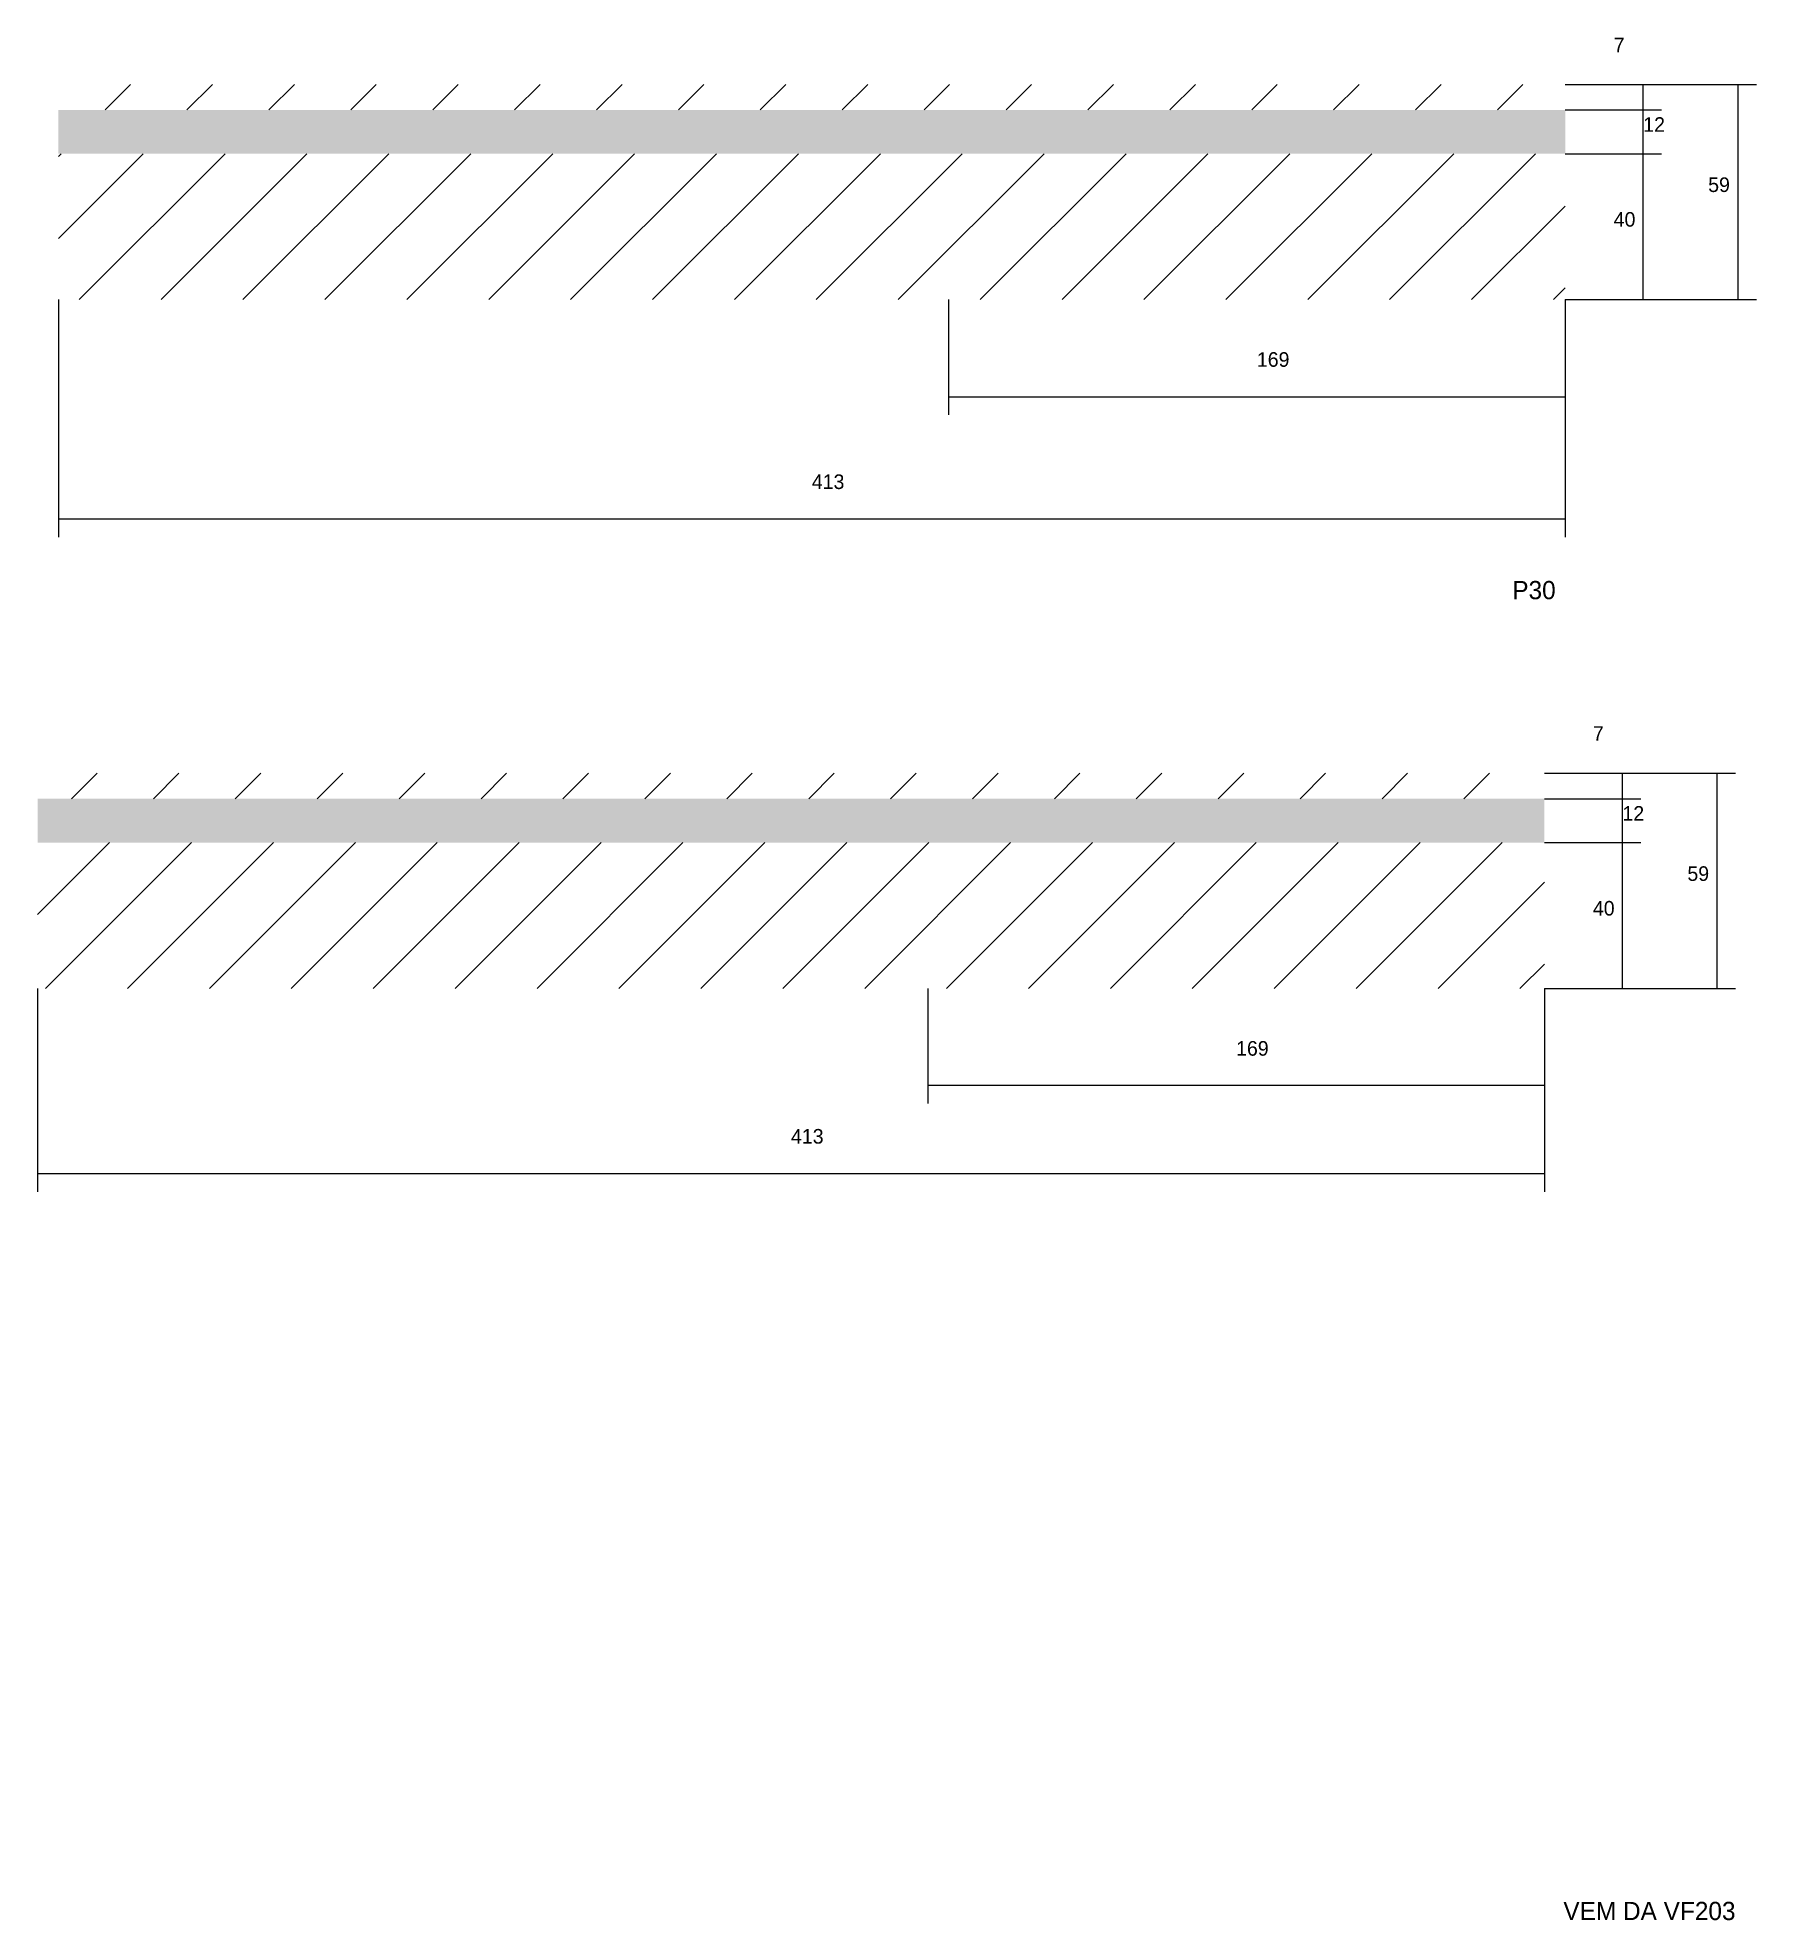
# Model space of a CAD drawing. Header units: metres. Extents: x 7135 to 9192, y 3963 to 4600.
# Drawn here: x 7135 to 7606, y 3963 to 4479 of the extents above; entities that cross this region are included whole.
import ezdxf

# ---------------------------------------------------------------- set-up
doc = ezdxf.new("R2010")
doc.units = ezdxf.units.M
for name, color, linetype in [('COTA', 2, 'Continuous'), ('NOMENCLATURA', 7, 'Continuous'), ('REAPROVEITAMENTO', 3, 'Continuous'), ('TextoSecao', 7, 'Continuous')]:
    doc.layers.add(name, color=color, linetype=linetype)

msp = doc.modelspace()

# ---------------------------------------------------------------- texts
at = {"layer": 'COTA'}
for s, p in [('7', (7567.2, 4475.4)), ('12', (7575.3, 4453.6)), ('59', (7593.1, 4437.1)), ('40', (7567.2, 4427.6)), ('169', (7469.4, 4389.2)), ('413', (7347.4, 4355.7)), ('7', (7561.5, 4286.7)), ('12', (7569.6, 4264.8)), ('59', (7587.4, 4248.3)), ('40', (7561.5, 4238.8)), ('169', (7463.7, 4200.4)), ('413', (7341.7, 4176.3))]:
    msp.add_text(s, height=4, dxfattribs=at).set_placement(p)
at = {"layer": 'NOMENCLATURA'}
msp.add_text('P30', height=5, dxfattribs=at).set_placement((7539.4, 4325.5))
at = {"layer": 'TextoSecao'}
msp.add_text('VEM DA VF203', height=5, dxfattribs=at).set_placement((7553.4, 3963.5))

# ---------------------------------------------------------------- hatches: boundary and pattern name
at = {"layer": 'COTA'}
h = msp.add_hatch(dxfattribs=at)
h.set_pattern_fill('AR-CONC', scale=0.03)
h.paths.add_polyline_path([(7553.9, 4459.6), (7140.9, 4459.6), (7140.9, 4459.6), (7140.9, 4447.6), (7140.9, 4447.6), (7553.9, 4447.6), (7553.9, 4447.6), (7553.9, 4459.6)])
h = msp.add_hatch(dxfattribs=at)
h.set_pattern_fill('AR-CONC', scale=0.03)
h.paths.add_polyline_path([(7548.2, 4258.8), (7548.2, 4270.8), (7548.2, 4270.8), (7135.2, 4270.8), (7135.2, 4270.8), (7135.2, 4258.8), (7135.2, 4258.8), (7548.2, 4258.8)])
at = {"layer": 'REAPROVEITAMENTO'}
h = msp.add_hatch(dxfattribs=at)
h.set_pattern_fill('ANSI31', scale=5)
h.paths.add_polyline_path([(7553.9, 4459.6), (7553.9, 4466.6), (7553.9, 4466.6), (7140.9, 4466.6), (7140.9, 4466.6), (7140.9, 4459.6), (7140.9, 4459.6), (7553.9, 4459.6)])
h = msp.add_hatch(dxfattribs=at)
h.set_pattern_fill('ANSI31', scale=5)
h.paths.add_polyline_path([(7553.9, 4407.6), (7553.9, 4447.6), (7553.9, 4447.6), (7140.9, 4447.6), (7140.9, 4447.6), (7140.9, 4407.6), (7140.9, 4407.6), (7553.9, 4407.6)])
h = msp.add_hatch(dxfattribs=at)
h.set_pattern_fill('ANSI31', scale=5)
h.paths.add_polyline_path([(7548.2, 4270.8), (7548.2, 4277.8), (7548.2, 4277.8), (7135.2, 4277.8), (7135.2, 4277.8), (7135.2, 4270.8), (7135.2, 4270.8), (7548.2, 4270.8)])
h = msp.add_hatch(dxfattribs=at)
h.set_pattern_fill('ANSI31', scale=5)
h.paths.add_polyline_path([(7548.2, 4218.8), (7548.2, 4258.8), (7548.2, 4258.8), (7135.2, 4258.8), (7135.2, 4258.8), (7135.2, 4218.8), (7135.2, 4218.8), (7548.2, 4218.8)])

# ---------------------------------------------------------------- linework, layer by layer
at = {"layer": 'COTA'}
for p, q in [((7553.9, 4466.6), (7580.3, 4466.6)), ((7553.9, 4466.6), (7606.3, 4466.6)), ((7575.3, 4459.6), (7575.3, 4466.6)), ((7601.3, 4407.6), (7601.3, 4466.6)), ((7553.9, 4459.6), (7580.3, 4459.6)), ((7553.9, 4459.6), (7580.3, 4459.6)), ((7575.3, 4447.6), (7575.3, 4459.6)), ((7553.9, 4447.6), (7580.3, 4447.6)), ((7553.9, 4447.6), (7580.3, 4447.6)), ((7575.3, 4407.6), (7575.3, 4447.6)), ((7140.9, 4407.6), (7140.9, 4342.5)), ((7384.9, 4407.6), (7384.9, 4376)), ((7553.9, 4407.6), (7580.3, 4407.6)), ((7553.9, 4407.6), (7606.3, 4407.6)), ((7553.9, 4407.6), (7553.9, 4376)), ((7553.9, 4407.6), (7553.9, 4342.5)), ((7384.9, 4381), (7553.9, 4381)), ((7140.9, 4347.5), (7553.9, 4347.5)), ((7548.2, 4277.8), (7574.6, 4277.8)), ((7548.2, 4277.8), (7600.6, 4277.8)), ((7569.6, 4270.8), (7569.6, 4277.8)), ((7595.6, 4218.8), (7595.6, 4277.8)), ((7548.2, 4270.8), (7574.6, 4270.8)), ((7548.2, 4270.8), (7574.6, 4270.8)), ((7569.6, 4258.8), (7569.6, 4270.8)), ((7548.2, 4258.8), (7574.6, 4258.8)), ((7548.2, 4258.8), (7574.6, 4258.8)), ((7569.6, 4218.8), (7569.6, 4258.8)), ((7135.2, 4218.8), (7135.2, 4163.1)), ((7379.2, 4218.8), (7379.2, 4187.3)), ((7548.2, 4218.8), (7548.2, 4187.3)), ((7548.2, 4218.8), (7548.2, 4163.1)), ((7548.2, 4218.8), (7574.6, 4218.8)), ((7548.2, 4218.8), (7600.6, 4218.8)), ((7379.2, 4192.3), (7548.2, 4192.3)), ((7135.2, 4168.1), (7548.2, 4168.1))]:
    msp.add_line(p, q, dxfattribs=at)

msp.set_redraw_order([(e.dxf.handle, doc.entitydb.next_handle()) for e in msp.query("TEXT MTEXT ATTDEF DIMENSION ARC_DIMENSION")])  # texts and dimensions are drawn at this point

doc.saveas('drawing.dxf')
